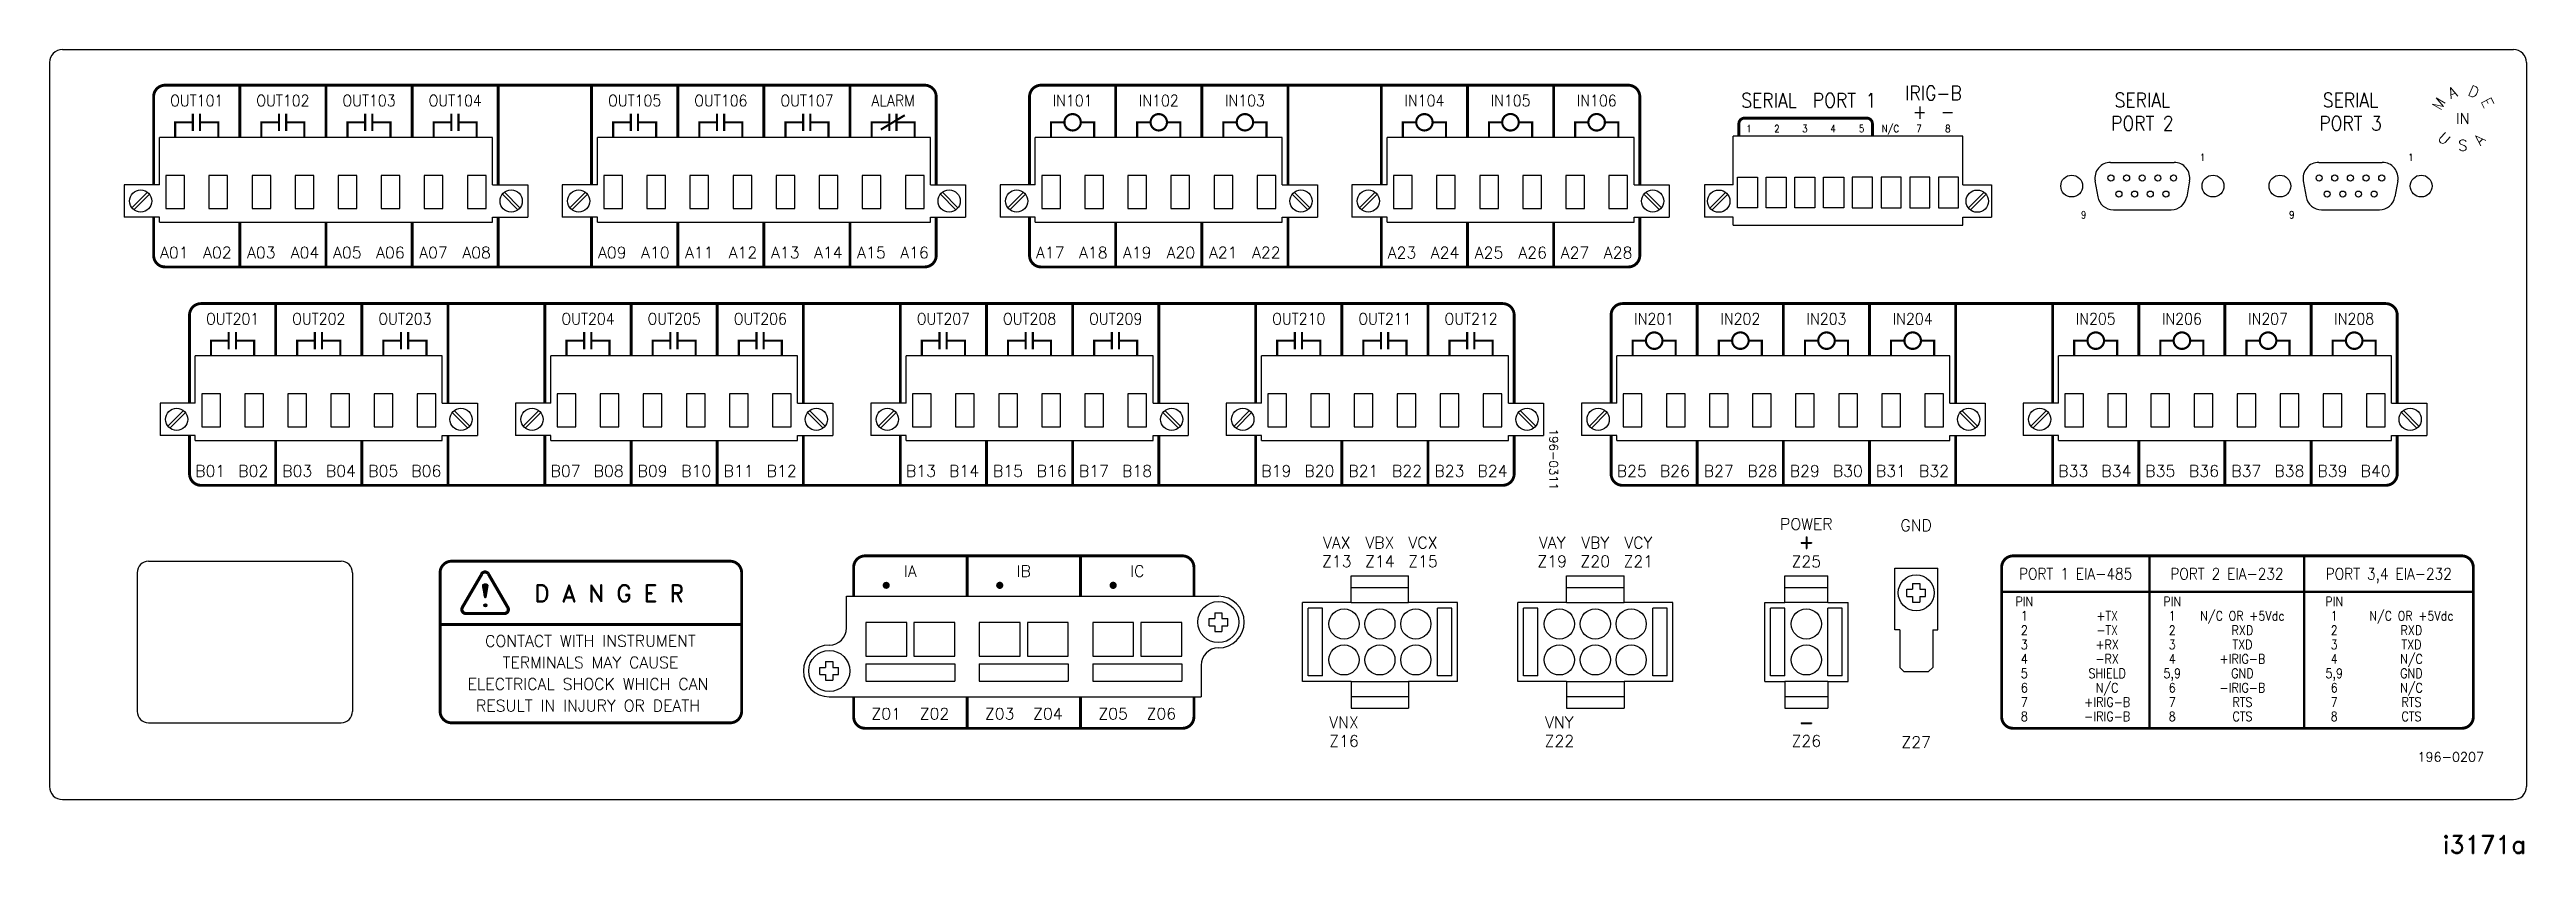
# Model space of a CAD drawing. Extents: x 3.1 to 20.4, y 5.8 to 11.4.
import ezdxf
from ezdxf.enums import TextEntityAlignment as Align

# ---------------------------------------------------------------- set-up
doc = ezdxf.new("R2010")
doc.units = 0
doc.header["$MEASUREMENT"] = 0
doc.layers.get('0').update_dxf_attribs({"linetype": 'CONTINUOUS'})
doc.layers.add('DWG', color=7, linetype='CONTINUOUS')
doc.styles.add('JS', font='ROMANS')
doc.styles.add('ROMAND', font='ROMAND', dxfattribs={"width": 0.875})
doc.styles.add('ROMANS', font='romans.shx', dxfattribs={"width": 0.875})

msp = doc.modelspace()

# ---------------------------------------------------------------- texts
at = {"linetype": 'CONTINUOUS'}
for s, height, style, width, p in [('OUT101', 0.08, 'ROMAND', 0.9, (4.15, 10.965)), ('OUT102', 0.08, 'ROMAND', 0.9, (4.75, 10.965)), ('OUT103', 0.08, 'ROMAND', 0.9, (5.35, 10.965)), ('OUT104', 0.08, 'ROMAND', 0.9, (5.95, 10.965)), ('OUT105', 0.08, 'ROMAND', 0.9, (7.2, 10.965)), ('OUT106', 0.08, 'ROMAND', 0.9, (7.8, 10.965)), ('OUT107', 0.08, 'ROMAND', 0.9, (8.4, 10.965)), ('ALARM', 0.08, 'ROMAND', 0.9, (9, 10.965)), ('IN101', 0.08, 'ROMAND', 0.9, (10.25, 10.965)), ('IN102', 0.08, 'ROMAND', 0.9, (10.85, 10.965)), ('IN103', 0.08, 'ROMAND', 0.9, (11.45, 10.965)), ('IN104', 0.08, 'ROMAND', 0.9, (12.7, 10.965)), ('IN105', 0.08, 'ROMAND', 0.9, (13.3, 10.965)), ('IN106', 0.08, 'ROMAND', 0.9, (13.9, 10.965)), ('SERIAL', 0.1, 'ROMAND', 0.875, (15.1, 10.957)), ('PORT', 0.1, 'ROMAND', 0.875, (15.555, 10.957)), ('1', 0.1, 'ROMAND', 0.875, (15.81, 10.957)), ('IRIG-B', 0.1, 'ROMAND', 0.875, (16.245, 11.007)), ('+', 0.1, 'ROMAND', 0.875, (16.15, 10.879)), ('-', 0.1, 'ROMAND', 0.875, (16.345, 10.879)), ('1', 0.05, 'ROMANS', 0.875, (14.96, 10.785)), ('2', 0.05, 'ROMANS', 0.875, (15.155, 10.785)), ('3', 0.05, 'ROMANS', 0.875, (15.35, 10.785)), ('4', 0.05, 'ROMANS', 0.875, (15.545, 10.785)), ('5', 0.05, 'ROMANS', 0.875, (15.745, 10.785)), ('N/C', 0.05, 'ROMANS', 0.875, (15.945, 10.785)), ('7', 0.05, 'ROMANS', 0.875, (16.145, 10.785)), ('8', 0.05, 'ROMANS', 0.875, (16.345, 10.785)), ('OUT201', 0.08, 'ROMAND', 0.9, (4.4, 9.446)), ('OUT202', 0.08, 'ROMAND', 0.9, (5, 9.446)), ('OUT203', 0.08, 'ROMAND', 0.9, (5.6, 9.446)), ('OUT204', 0.08, 'ROMAND', 0.9, (6.875, 9.446)), ('OUT205', 0.08, 'ROMAND', 0.9, (7.475, 9.446)), ('OUT206', 0.08, 'ROMAND', 0.9, (8.075, 9.446)), ('OUT207', 0.08, 'ROMAND', 0.9, (9.35, 9.446)), ('OUT208', 0.08, 'ROMAND', 0.9, (9.95, 9.446)), ('OUT209', 0.08, 'ROMAND', 0.9, (10.55, 9.446)), ('OUT210', 0.08, 'ROMAND', 0.9, (11.825, 9.446)), ('OUT211', 0.08, 'ROMAND', 0.9, (12.425, 9.446)), ('OUT212', 0.08, 'ROMAND', 0.9, (13.025, 9.446)), ('IN201', 0.08, 'ROMAND', 0.9, (14.3, 9.446)), ('IN202', 0.08, 'ROMAND', 0.9, (14.9, 9.446)), ('IN203', 0.08, 'ROMAND', 0.9, (15.5, 9.446)), ('IN204', 0.08, 'ROMAND', 0.9, (16.1, 9.446)), ('IN205', 0.08, 'ROMAND', 0.9, (17.375, 9.446)), ('IN206', 0.08, 'ROMAND', 0.9, (17.975, 9.446)), ('IN207', 0.08, 'ROMAND', 0.9, (18.575, 9.446)), ('IN208', 0.08, 'ROMAND', 0.9, (19.175, 9.446)), ('PORT 1 EIA-485', 0.08, 'ROMAND', 0.875, (17.235, 7.671)), ('PORT 2 EIA-232', 0.08, 'ROMAND', 0.875, (18.289, 7.671)), ('PORT 3,4 EIA-232', 0.08, 'ROMAND', 0.875, (19.416, 7.671)), ('PIN', 0.065, 'ROMANS', 0.875, (16.878, 7.486)), ('1', 0.065, 'ROMANS', 0.875, (16.878, 7.386)), ('+TX', 0.065, 'ROMANS', 0.875, (17.455, 7.386)), ('PIN', 0.065, 'ROMANS', 0.875, (17.908, 7.486)), ('1', 0.065, 'ROMANS', 0.875, (17.908, 7.386)), ('N/C OR +5Vdc', 0.065, 'ROMANS', 0.875, (18.397, 7.386)), ('PIN', 0.065, 'ROMANS', 0.875, (19.036, 7.486)), ('1', 0.065, 'ROMANS', 0.875, (19.036, 7.386)), ('N/C OR +5Vdc', 0.065, 'ROMANS', 0.875, (19.574, 7.386)), ('2', 0.065, 'ROMANS', 0.875, (16.878, 7.286)), ('3', 0.065, 'ROMANS', 0.875, (16.878, 7.186)), ('+RX', 0.065, 'ROMANS', 0.875, (17.455, 7.186)), ('-TX', 0.065, 'ROMANS', 0.875, (17.455, 7.286)), ('2', 0.065, 'ROMANS', 0.875, (17.908, 7.286)), ('3', 0.065, 'ROMANS', 0.875, (17.908, 7.186)), ('TXD', 0.065, 'ROMANS', 0.875, (18.397, 7.186)), ('RXD', 0.065, 'ROMANS', 0.875, (18.397, 7.286)), ('2', 0.065, 'ROMANS', 0.875, (19.036, 7.286)), ('3', 0.065, 'ROMANS', 0.875, (19.036, 7.186)), ('TXD', 0.065, 'ROMANS', 0.875, (19.574, 7.186)), ('RXD', 0.065, 'ROMANS', 0.875, (19.574, 7.286)), ('4', 0.065, 'ROMANS', 0.875, (16.878, 7.086)), ('-RX', 0.065, 'ROMANS', 0.875, (17.455, 7.086)), ('4', 0.065, 'ROMANS', 0.875, (17.908, 7.086)), ('+IRIG-B', 0.065, 'ROMANS', 0.875, (18.397, 7.086)), ('4', 0.065, 'ROMANS', 0.875, (19.036, 7.086)), ('N/C', 0.065, 'ROMANS', 0.875, (19.574, 7.086)), ('5', 0.065, 'ROMANS', 0.875, (16.878, 6.986)), ('6', 0.065, 'ROMANS', 0.875, (16.878, 6.886)), ('SHIELD', 0.065, 'ROMANS', 0.875, (17.455, 6.986)), ('N/C', 0.065, 'ROMANS', 0.875, (17.455, 6.886)), ('5,9', 0.065, 'ROMANS', 0.875, (17.908, 6.986)), ('6', 0.065, 'ROMANS', 0.875, (17.908, 6.886)), ('-IRIG-B', 0.065, 'ROMANS', 0.875, (18.397, 6.886)), ('GND', 0.065, 'ROMANS', 0.875, (18.397, 6.986)), ('5,9', 0.065, 'ROMANS', 0.875, (19.036, 6.986)), ('6', 0.065, 'ROMANS', 0.875, (19.036, 6.886)), ('GND', 0.065, 'ROMANS', 0.875, (19.574, 6.986)), ('N/C', 0.065, 'ROMANS', 0.875, (19.574, 6.886)), ('7', 0.065, 'ROMANS', 0.875, (16.878, 6.786)), ('8', 0.065, 'ROMANS', 0.875, (16.878, 6.686)), ('+IRIG-B', 0.065, 'ROMANS', 0.875, (17.455, 6.786)), ('-IRIG-B', 0.065, 'ROMANS', 0.875, (17.455, 6.686)), ('7', 0.065, 'ROMANS', 0.875, (17.908, 6.786)), ('8', 0.065, 'ROMANS', 0.875, (17.908, 6.686)), ('CTS', 0.065, 'ROMANS', 0.875, (18.397, 6.686)), ('RTS', 0.065, 'ROMANS', 0.875, (18.397, 6.786)), ('7', 0.065, 'ROMANS', 0.875, (19.036, 6.786)), ('8', 0.065, 'ROMANS', 0.875, (19.036, 6.686)), ('CTS', 0.065, 'ROMANS', 0.875, (19.574, 6.686)), ('RTS', 0.065, 'ROMANS', 0.875, (19.574, 6.786))]:
    msp.add_text(s, height=height, dxfattribs=dict(at, style=style, width=width)).set_placement(p, align=Align.CENTER)
at = {"width": 0.875}
for s, height, style, p in [('SERIAL', 0.1, 'ROMAND', (17.7, 10.958)), ('SERIAL', 0.1, 'ROMAND', (19.15, 10.958)), ('PORT 2', 0.1, 'ROMAND', (17.7, 10.797)), ('PORT 3', 0.1, 'ROMAND', (19.15, 10.797)), ('1', 0.05, 'ROMANS', (18.12, 10.585)), ('1', 0.05, 'ROMANS', (19.57, 10.585)), ('9', 0.05, 'ROMANS', (17.291, 10.185)), ('9', 0.05, 'ROMANS', (18.741, 10.185))]:
    msp.add_text(s, height=height, dxfattribs=dict(at, style=style)).set_placement(p, align=Align.CENTER)
at = {"linetype": 'CONTINUOUS', "style": 'ROMAND'}
for s, rotation, p in [('A', 21.3966, (19.847, 11.016)), ('D', 335.9153, (19.962, 11.046)), ('M', 59.4357, (19.777, 10.931)), ('E', 296.5526, (20.056, 11.001)), ('U', 318.0077, (19.751, 10.736)), ('A', 46.4882, (20.055, 10.687))]:
    msp.add_text(s, height=0.075, rotation=rotation, dxfattribs=at).set_placement(p)
for s, height, p in [('IN', 0.075, (19.932, 10.843)), ('S', 0.075, (19.932, 10.656)), ('VAX', 0.08, (12.09, 7.888)), ('VBX', 0.08, (12.39, 7.888)), ('VCX', 0.08, (12.69, 7.888)), ('VAY', 0.08, (13.59, 7.888)), ('VBY', 0.08, (13.89, 7.888)), ('VCY', 0.08, (14.19, 7.888)), ('POWER', 0.08, (15.36, 8.017)), ('+', 0.1, (15.36, 7.882)), ('GND', 0.08, (16.125, 8.009)), ('IA', 0.08, (9.12, 7.69)), ('IB', 0.08, (9.91, 7.69)), ('IC', 0.08, (10.7, 7.69)), ('Z13', 0.08, (12.09, 7.758)), ('Z14', 0.08, (12.39, 7.758)), ('Z15', 0.08, (12.69, 7.758)), ('Z19', 0.08, (13.59, 7.758)), ('Z20', 0.08, (13.89, 7.758)), ('Z21', 0.08, (14.19, 7.758)), ('Z25', 0.08, (15.36, 7.757)), ('TERMINALS MAY CAUSE', 0.08, (6.892, 7.054)), ('ELECTRICAL SHOCK WHICH CAN', 0.08, (6.875, 6.904)), ('RESULT IN INJURY OR DEATH', 0.08, (6.875, 6.754)), ('Z01', 0.08, (8.952, 6.697)), ('Z02', 0.08, (9.288, 6.697)), ('Z03', 0.08, (9.742, 6.697)), ('Z04', 0.08, (10.078, 6.697)), ('Z05', 0.08, (10.532, 6.697)), ('Z06', 0.08, (10.868, 6.697)), ('VNX', 0.08, (12.14, 6.638)), ('Z16', 0.08, (12.14, 6.508)), ('VNY', 0.08, (13.64, 6.638)), ('Z22', 0.08, (13.64, 6.508)), ('Z26', 0.08, (15.36, 6.508)), ('-', 0.1, (15.36, 6.627)), ('Z27', 0.08, (16.125, 6.5))]:
    msp.add_text(s, height=height, dxfattribs=at).set_placement(p, align=Align.CENTER)
for s, p in [('A01', (3.994, 9.947)), ('A02', (4.294, 9.947)), ('A03', (4.6, 9.947)), ('A04', (4.904, 9.947)), ('A05', (5.199, 9.947)), ('A06', (5.499, 9.947)), ('A07', (5.799, 9.947)), ('A08', (6.099, 9.947)), ('A09', (7.044, 9.947)), ('A10', (7.344, 9.947)), ('A11', (7.65, 9.947)), ('A12', (7.954, 9.947)), ('A13', (8.249, 9.947)), ('A14', (8.549, 9.947)), ('A15', (8.849, 9.947)), ('A16', (9.149, 9.947))]:
    msp.add_text(s, height=0.08, dxfattribs=at).set_placement(p, align=Align.MIDDLE)
at = {"style": 'ROMAND'}
for s, p in [('A17', (10.094, 9.947)), ('A18', (10.394, 9.947)), ('A19', (10.7, 9.947)), ('A20', (11.004, 9.947)), ('A21', (11.299, 9.947)), ('A22', (11.599, 9.947)), ('A23', (12.544, 9.946)), ('A24', (12.844, 9.946)), ('A25', (13.15, 9.946)), ('A26', (13.454, 9.946)), ('A27', (13.749, 9.946)), ('A28', (14.049, 9.946)), ('B01', (4.244, 8.427)), ('B02', (4.544, 8.427)), ('B03', (4.85, 8.427)), ('B04', (5.154, 8.427)), ('B05', (5.449, 8.427)), ('B06', (5.749, 8.427)), ('B07', (6.719, 8.427)), ('B08', (7.019, 8.427)), ('B09', (7.325, 8.427)), ('B10', (7.629, 8.427)), ('B11', (7.924, 8.427)), ('B12', (8.224, 8.427)), ('B13', (9.194, 8.427)), ('B14', (9.494, 8.427)), ('B15', (9.8, 8.427)), ('B16', (10.104, 8.427)), ('B17', (10.399, 8.427)), ('B18', (10.699, 8.427)), ('B19', (11.669, 8.427)), ('B20', (11.969, 8.427)), ('B21', (12.275, 8.427)), ('B22', (12.579, 8.427)), ('B23', (12.874, 8.427)), ('B24', (13.174, 8.427)), ('B25', (14.144, 8.427)), ('B26', (14.444, 8.427)), ('B27', (14.75, 8.427)), ('B28', (15.054, 8.427)), ('B29', (15.349, 8.427)), ('B30', (15.649, 8.427)), ('B31', (15.949, 8.427)), ('B32', (16.249, 8.427)), ('B33', (17.219, 8.427)), ('B34', (17.519, 8.427)), ('B35', (17.825, 8.427)), ('B36', (18.129, 8.427)), ('B37', (18.424, 8.427)), ('B38', (18.724, 8.427)), ('B39', (19.024, 8.427)), ('B40', (19.324, 8.427))]:
    msp.add_text(s, height=0.08, dxfattribs=at).set_placement(p, align=Align.MIDDLE)
at = {"style": 'ROMANS'}
msp.add_text('196-0311', height=0.06, rotation=270, dxfattribs=at).set_placement((13.57, 8.721))
at = {"linetype": 'CONTINUOUS', "style": 'ROMAND'}
msp.add_text('D A N G E R', height=0.12, dxfattribs=at).set_placement((6.501, 7.515))
msp.add_text('CONTACT WITH INSTRUMENT', height=0.08, rotation=0.09, dxfattribs=at).set_placement((6.892, 7.204), align=Align.CENTER)
at = {"style": 'JS'}
msp.add_text('196-0207', height=0.065, dxfattribs=at).set_placement((19.848, 6.404), align=Align.CENTER)
at = {"layer": 'DWG', "style": 'ROMAND'}
msp.add_text('i3171a', height=0.125, dxfattribs=at).set_placement((20.375, 5.765), align=Align.RIGHT)

# ---------------------------------------------------------------- linework, layer by layer
for p, q in [((3.125, 11.27), (3.125, 6.23)), ((3.215, 11.36), (20.285, 11.36)), ((20.375, 11.27), (20.375, 6.23)), ((3.815, 7.799), (5.155, 7.799)), ((3.735, 7.719), (3.735, 6.754)), ((5.235, 7.719), (5.235, 6.754)), ((12.19, 7.512), (12.19, 7.697)), ((12.59, 7.512), (12.59, 7.697)), ((13.69, 7.512), (13.69, 7.697)), ((14.09, 7.512), (14.09, 7.697)), ((15.21, 7.512), (15.21, 7.697)), ((15.51, 7.512), (15.51, 7.697)), ((8.675, 7.555), (11.265, 7.555)), ((8.675, 7.335), (8.675, 7.555)), ((12.19, 7.512), (12.59, 7.512)), ((13.69, 7.512), (14.09, 7.512)), ((15.07, 7.512), (15.21, 7.512)), ((15.51, 7.512), (15.65, 7.512)), ((8.81, 7.085), (9.43, 7.085)), ((8.81, 7.085), (8.81, 6.965)), ((9.43, 7.085), (9.43, 6.965)), ((9.6, 7.085), (10.22, 7.085)), ((9.6, 7.085), (9.6, 6.965)), ((10.22, 7.085), (10.22, 6.965)), ((10.39, 7.085), (11.01, 7.085)), ((10.39, 7.085), (10.39, 6.965)), ((11.01, 7.085), (11.01, 6.965)), ((11.145, 7.075), (11.145, 6.855)), ((8.81, 6.965), (9.43, 6.965)), ((9.6, 6.965), (10.22, 6.965)), ((10.39, 6.965), (11.01, 6.965)), ((12.19, 6.962), (12.19, 6.777)), ((12.19, 6.962), (12.59, 6.962)), ((12.59, 6.962), (12.59, 6.777)), ((13.69, 6.962), (13.69, 6.777)), ((13.69, 6.962), (14.09, 6.962)), ((14.09, 6.962), (14.09, 6.777)), ((15.07, 6.962), (15.21, 6.962)), ((15.21, 6.962), (15.21, 6.777)), ((15.51, 6.962), (15.51, 6.777)), ((15.51, 6.962), (15.65, 6.962)), ((16.039, 7.031), (16.211, 7.031)), ((8.555, 6.855), (11.145, 6.855)), ((3.815, 6.674), (5.155, 6.674)), ((3.215, 6.14), (20.285, 6.14))]:
    msp.add_line(p, q)
at = {"linetype": 'CONTINUOUS', "extrusion": (0, 0, -1)}
for p, q in [((6.21, 10.749), (3.89, 10.749)), ((9.26, 10.749), (6.94, 10.749)), ((11.71, 10.749), (9.99, 10.749)), ((14.16, 10.749), (12.44, 10.749)), ((16.45, 10.757), (14.85, 10.757)), ((3.645, 10.418), (3.645, 10.193)), ((3.89, 10.418), (3.645, 10.418)), ((6.21, 10.418), (6.455, 10.418)), ((6.455, 10.418), (6.455, 10.193)), ((6.695, 10.418), (6.695, 10.193)), ((6.94, 10.418), (6.695, 10.418)), ((9.26, 10.418), (9.505, 10.418)), ((9.505, 10.418), (9.505, 10.193)), ((9.745, 10.418), (9.745, 10.193)), ((9.99, 10.418), (9.745, 10.418)), ((11.71, 10.418), (11.955, 10.418)), ((11.955, 10.418), (11.955, 10.193)), ((12.195, 10.418), (12.195, 10.193)), ((12.44, 10.418), (12.195, 10.418)), ((14.16, 10.418), (14.405, 10.418)), ((14.405, 10.418), (14.405, 10.193)), ((14.65, 10.418), (14.65, 10.193)), ((14.85, 10.418), (14.65, 10.418)), ((16.45, 10.418), (16.65, 10.418)), ((16.65, 10.418), (16.65, 10.193)), ((3.89, 10.193), (3.645, 10.193)), ((6.21, 10.193), (6.455, 10.193)), ((6.94, 10.193), (6.695, 10.193)), ((9.26, 10.193), (9.505, 10.193)), ((9.99, 10.193), (9.745, 10.193)), ((11.71, 10.193), (11.955, 10.193)), ((12.44, 10.193), (12.195, 10.193)), ((14.16, 10.193), (14.405, 10.193)), ((14.85, 10.193), (14.65, 10.193)), ((16.45, 10.193), (16.65, 10.193)), ((5.86, 9.229), (4.14, 9.229)), ((8.335, 9.229), (6.615, 9.229)), ((10.81, 9.229), (9.09, 9.229)), ((13.285, 9.229), (11.565, 9.229)), ((16.36, 9.229), (14.04, 9.229)), ((19.435, 9.229), (17.115, 9.229)), ((3.895, 8.898), (3.895, 8.673)), ((4.14, 8.898), (3.895, 8.898)), ((5.86, 8.898), (6.105, 8.898)), ((6.105, 8.898), (6.105, 8.673)), ((6.37, 8.898), (6.37, 8.673)), ((6.615, 8.898), (6.37, 8.898)), ((8.335, 8.898), (8.58, 8.898)), ((8.58, 8.898), (8.58, 8.673)), ((8.845, 8.898), (8.845, 8.673)), ((9.09, 8.898), (8.845, 8.898)), ((10.81, 8.898), (11.055, 8.898)), ((11.055, 8.898), (11.055, 8.673)), ((11.32, 8.898), (11.32, 8.673)), ((11.565, 8.898), (11.32, 8.898)), ((13.285, 8.898), (13.53, 8.898)), ((13.53, 8.898), (13.53, 8.673)), ((13.795, 8.898), (13.795, 8.673)), ((14.04, 8.898), (13.795, 8.898)), ((16.36, 8.898), (16.605, 8.898)), ((16.605, 8.898), (16.605, 8.673)), ((16.87, 8.898), (16.87, 8.673)), ((17.115, 8.898), (16.87, 8.898)), ((19.435, 8.898), (19.68, 8.898)), ((19.68, 8.898), (19.68, 8.673)), ((4.14, 8.673), (3.895, 8.673)), ((5.86, 8.673), (6.105, 8.673)), ((6.615, 8.673), (6.37, 8.673)), ((8.335, 8.673), (8.58, 8.673)), ((9.09, 8.673), (8.845, 8.673)), ((10.81, 8.673), (11.055, 8.673)), ((11.565, 8.673), (11.32, 8.673)), ((13.285, 8.673), (13.53, 8.673)), ((14.04, 8.673), (13.795, 8.673)), ((16.36, 8.673), (16.605, 8.673)), ((17.115, 8.673), (16.87, 8.673)), ((19.435, 8.673), (19.68, 8.673))]:
    msp.add_line(p, q, dxfattribs=at)
at = {"linetype": 'CONTINUOUS'}
for p, q in [((3.89, 10.418), (3.89, 10.749)), ((6.21, 10.418), (6.21, 10.749)), ((6.94, 10.418), (6.94, 10.749)), ((9.26, 10.418), (9.26, 10.749)), ((9.99, 10.418), (9.99, 10.749)), ((11.71, 10.418), (11.71, 10.749)), ((12.44, 10.418), (12.44, 10.749)), ((14.16, 10.418), (14.16, 10.749)), ((14.85, 10.418), (14.85, 10.757)), ((16.45, 10.418), (16.45, 10.757)), ((3.699, 10.259), (3.807, 10.367)), ((3.713, 10.245), (3.821, 10.353)), ((6.387, 10.245), (6.279, 10.353)), ((6.401, 10.259), (6.293, 10.367)), ((6.749, 10.259), (6.857, 10.367)), ((6.763, 10.245), (6.871, 10.353)), ((9.437, 10.245), (9.329, 10.353)), ((9.451, 10.259), (9.343, 10.367)), ((9.799, 10.259), (9.907, 10.367)), ((9.813, 10.245), (9.921, 10.353)), ((11.887, 10.245), (11.779, 10.353)), ((11.901, 10.259), (11.793, 10.367)), ((12.249, 10.259), (12.357, 10.367)), ((12.263, 10.245), (12.371, 10.353)), ((14.337, 10.245), (14.229, 10.353)), ((14.351, 10.259), (14.243, 10.367)), ((14.689, 10.258), (14.797, 10.366)), ((14.703, 10.244), (14.811, 10.352)), ((16.489, 10.258), (16.597, 10.366)), ((16.503, 10.244), (16.611, 10.352)), ((3.89, 10.159), (3.89, 10.193)), ((6.21, 10.159), (6.21, 10.193)), ((6.94, 10.159), (6.94, 10.193)), ((9.26, 10.159), (9.26, 10.193)), ((9.99, 10.159), (9.99, 10.193)), ((11.71, 10.159), (11.71, 10.193)), ((12.44, 10.159), (12.44, 10.193)), ((14.16, 10.159), (14.16, 10.193)), ((14.85, 10.138), (14.85, 10.193)), ((16.45, 10.138), (16.45, 10.193)), ((3.89, 10.159), (6.21, 10.159)), ((6.94, 10.159), (9.26, 10.159)), ((9.99, 10.159), (11.71, 10.159)), ((12.44, 10.159), (14.16, 10.159)), ((14.85, 10.138), (16.45, 10.138)), ((4.14, 8.898), (4.14, 9.229)), ((5.86, 8.898), (5.86, 9.229)), ((6.615, 8.898), (6.615, 9.229)), ((8.335, 8.898), (8.335, 9.229)), ((9.09, 8.898), (9.09, 9.229)), ((10.81, 8.898), (10.81, 9.229)), ((11.565, 8.898), (11.565, 9.229)), ((13.285, 8.898), (13.285, 9.229)), ((14.04, 8.898), (14.04, 9.229)), ((16.36, 8.898), (16.36, 9.229)), ((17.115, 8.898), (17.115, 9.229)), ((19.435, 8.898), (19.435, 9.229)), ((3.949, 8.739), (4.057, 8.847)), ((3.963, 8.725), (4.071, 8.833)), ((6.037, 8.725), (5.929, 8.833)), ((6.051, 8.739), (5.943, 8.847)), ((6.424, 8.739), (6.532, 8.847)), ((6.438, 8.725), (6.546, 8.833)), ((8.512, 8.725), (8.404, 8.833)), ((8.526, 8.739), (8.418, 8.847)), ((8.899, 8.739), (9.007, 8.847)), ((8.913, 8.725), (9.021, 8.833)), ((10.987, 8.725), (10.879, 8.833)), ((11.001, 8.739), (10.893, 8.847)), ((11.374, 8.739), (11.482, 8.847)), ((11.388, 8.725), (11.496, 8.833)), ((13.462, 8.725), (13.354, 8.833)), ((13.476, 8.739), (13.368, 8.847)), ((13.849, 8.739), (13.957, 8.847)), ((13.863, 8.725), (13.971, 8.833)), ((16.537, 8.725), (16.429, 8.833)), ((16.551, 8.739), (16.443, 8.847)), ((16.924, 8.739), (17.032, 8.847)), ((16.938, 8.725), (17.046, 8.833)), ((19.612, 8.725), (19.504, 8.833)), ((19.626, 8.739), (19.518, 8.847)), ((4.14, 8.639), (4.14, 8.673)), ((4.14, 8.639), (5.86, 8.639)), ((5.86, 8.639), (5.86, 8.673)), ((6.615, 8.639), (6.615, 8.673)), ((6.615, 8.639), (8.335, 8.639)), ((8.335, 8.639), (8.335, 8.673)), ((9.09, 8.639), (9.09, 8.673)), ((9.09, 8.639), (10.81, 8.639)), ((10.81, 8.639), (10.81, 8.673)), ((11.565, 8.639), (11.565, 8.673)), ((11.565, 8.639), (13.285, 8.639)), ((13.285, 8.639), (13.285, 8.673)), ((14.04, 8.639), (14.04, 8.673)), ((14.04, 8.639), (16.36, 8.639)), ((16.36, 8.639), (16.36, 8.673)), ((17.115, 8.639), (17.115, 8.673)), ((17.115, 8.639), (19.435, 8.639)), ((19.435, 8.639), (19.435, 8.673)), ((6.141, 7.632), (6.156, 7.547)), ((6.142, 7.623), (6.142, 7.635)), ((6.142, 7.627), (6.142, 7.634)), ((6.143, 7.617), (6.143, 7.635)), ((6.145, 7.61), (6.145, 7.636)), ((6.146, 7.604), (6.146, 7.636)), ((6.147, 7.598), (6.147, 7.637)), ((6.148, 7.592), (6.148, 7.637)), ((6.149, 7.585), (6.149, 7.638)), ((6.15, 7.579), (6.15, 7.638)), ((6.151, 7.573), (6.151, 7.638)), ((6.152, 7.567), (6.152, 7.638)), ((6.153, 7.56), (6.153, 7.639)), ((6.154, 7.554), (6.154, 7.639)), ((6.156, 7.548), (6.156, 7.639)), ((6.157, 7.546), (6.157, 7.639)), ((6.158, 7.546), (6.158, 7.639)), ((6.159, 7.545), (6.159, 7.639)), ((6.16, 7.545), (6.16, 7.639)), ((6.161, 7.546), (6.161, 7.639)), ((6.162, 7.546), (6.162, 7.639)), ((6.163, 7.549), (6.163, 7.639)), ((6.178, 7.632), (6.163, 7.547)), ((6.164, 7.556), (6.164, 7.639)), ((6.165, 7.562), (6.165, 7.639)), ((6.167, 7.568), (6.167, 7.638)), ((6.168, 7.574), (6.168, 7.638)), ((6.169, 7.581), (6.169, 7.638)), ((6.17, 7.587), (6.17, 7.638)), ((6.171, 7.592), (6.171, 7.637)), ((6.172, 7.599), (6.172, 7.637)), ((6.173, 7.605), (6.173, 7.636)), ((6.174, 7.612), (6.174, 7.636)), ((6.175, 7.618), (6.175, 7.636)), ((6.176, 7.623), (6.176, 7.635)), ((6.177, 7.627), (6.177, 7.635)), ((12.19, 7.697), (12.59, 7.697)), ((12.19, 7.617), (12.59, 7.617)), ((13.69, 7.697), (14.09, 7.697)), ((13.69, 7.617), (14.09, 7.617)), ((15.21, 7.697), (15.51, 7.697)), ((15.21, 7.617), (15.51, 7.617)), ((15.975, 7.751), (16.275, 7.751)), ((15.975, 7.322), (15.975, 7.751)), ((16.06, 7.604), (16.1, 7.604)), ((16.06, 7.554), (16.06, 7.604)), ((16.1, 7.644), (16.1, 7.604)), ((16.1, 7.644), (16.15, 7.644)), ((16.15, 7.644), (16.15, 7.604)), ((16.15, 7.604), (16.19, 7.604)), ((16.19, 7.554), (16.19, 7.604)), ((16.275, 7.322), (16.275, 7.751)), ((6.151, 7.487), (6.151, 7.497)), ((6.152, 7.485), (6.152, 7.498)), ((6.153, 7.484), (6.153, 7.499)), ((6.154, 7.483), (6.154, 7.5)), ((6.154, 7.483), (6.154, 7.5)), ((6.156, 7.482), (6.156, 7.501)), ((6.157, 7.482), (6.157, 7.501)), ((6.158, 7.482), (6.158, 7.502)), ((6.159, 7.481), (6.159, 7.502)), ((6.16, 7.481), (6.16, 7.502)), ((6.161, 7.481), (6.161, 7.502)), ((6.162, 7.481), (6.162, 7.502)), ((6.163, 7.482), (6.163, 7.502)), ((6.164, 7.482), (6.164, 7.501)), ((6.165, 7.483), (6.165, 7.501)), ((6.167, 7.483), (6.167, 7.5)), ((6.168, 7.484), (6.168, 7.499)), ((6.169, 7.485), (6.169, 7.498)), ((6.17, 7.487), (6.17, 7.496)), ((11.24, 7.44), (11.29, 7.44)), ((11.24, 7.44), (11.24, 7.4)), ((11.29, 7.44), (11.29, 7.4)), ((11.85, 6.962), (11.85, 7.512)), ((12.19, 7.512), (11.85, 7.512)), ((11.89, 7.002), (11.89, 7.472)), ((11.99, 7.472), (11.89, 7.472)), ((11.99, 7.002), (11.99, 7.472)), ((12.93, 7.512), (12.59, 7.512)), ((12.79, 7.002), (12.79, 7.472)), ((12.89, 7.472), (12.79, 7.472)), ((12.89, 7.002), (12.89, 7.472)), ((12.93, 6.962), (12.93, 7.512)), ((13.35, 6.962), (13.35, 7.512)), ((13.69, 7.512), (13.35, 7.512)), ((13.39, 7.002), (13.39, 7.472)), ((13.49, 7.472), (13.39, 7.472)), ((13.49, 7.002), (13.49, 7.472)), ((14.43, 7.512), (14.09, 7.512)), ((14.29, 7.002), (14.29, 7.472)), ((14.39, 7.472), (14.29, 7.472)), ((14.39, 7.002), (14.39, 7.472)), ((14.43, 6.962), (14.43, 7.512)), ((15.07, 6.962), (15.07, 7.512)), ((15.11, 7.002), (15.11, 7.472)), ((15.21, 7.472), (15.11, 7.472)), ((15.51, 7.512), (15.21, 7.512)), ((15.21, 7.002), (15.21, 7.472)), ((15.51, 7.002), (15.51, 7.472)), ((15.61, 7.472), (15.51, 7.472)), ((15.61, 7.002), (15.61, 7.472)), ((15.65, 6.962), (15.65, 7.512)), ((16.06, 7.554), (16.1, 7.554)), ((16.1, 7.554), (16.1, 7.514)), ((16.1, 7.514), (16.15, 7.514)), ((16.15, 7.554), (16.15, 7.514)), ((16.15, 7.554), (16.19, 7.554)), ((11.2, 7.35), (11.2, 7.4)), ((11.2, 7.4), (11.24, 7.4)), ((11.2, 7.35), (11.24, 7.35)), ((11.24, 7.35), (11.24, 7.31)), ((11.24, 7.31), (11.29, 7.31)), ((11.29, 7.4), (11.33, 7.4)), ((11.29, 7.35), (11.33, 7.35)), ((11.29, 7.35), (11.29, 7.31)), ((11.33, 7.35), (11.33, 7.4)), ((16.01, 7.322), (15.975, 7.322)), ((16.01, 7.322), (16.01, 7.058)), ((16.24, 7.322), (16.24, 7.058)), ((16.24, 7.322), (16.275, 7.322)), ((8.53, 7.1), (8.58, 7.1)), ((8.53, 7.1), (8.53, 7.06)), ((8.58, 7.1), (8.58, 7.06)), ((8.49, 7.01), (8.49, 7.06)), ((8.49, 7.06), (8.53, 7.06)), ((8.49, 7.01), (8.53, 7.01)), ((8.53, 7.01), (8.53, 6.97)), ((8.53, 6.97), (8.58, 6.97)), ((8.58, 7.06), (8.62, 7.06)), ((8.58, 7.01), (8.62, 7.01)), ((8.58, 7.01), (8.58, 6.97)), ((8.62, 7.01), (8.62, 7.06)), ((12.19, 6.962), (11.85, 6.962)), ((11.99, 7.002), (11.89, 7.002)), ((12.93, 6.962), (12.59, 6.962)), ((12.89, 7.002), (12.79, 7.002)), ((13.69, 6.962), (13.35, 6.962)), ((13.49, 7.002), (13.39, 7.002)), ((14.43, 6.962), (14.09, 6.962)), ((14.39, 7.002), (14.29, 7.002)), ((15.21, 7.002), (15.11, 7.002)), ((15.51, 6.962), (15.21, 6.962)), ((15.61, 7.002), (15.51, 7.002)), ((16.039, 7.031), (16.01, 7.058)), ((16.24, 7.058), (16.211, 7.031)), ((12.19, 6.857), (12.59, 6.857)), ((12.19, 6.777), (12.59, 6.777)), ((13.69, 6.857), (14.09, 6.857)), ((13.69, 6.777), (14.09, 6.777)), ((15.21, 6.857), (15.51, 6.857)), ((15.21, 6.777), (15.51, 6.777))]:
    msp.add_line(p, q, dxfattribs=at)
at = {"const_width": 0.02}
for points in [[(3.85, 10.418), (3.85, 11.032, -0.414214), (3.93, 11.112), (9.22, 11.112, -0.414214), (9.3, 11.032), (9.3, 10.418)], [(9.95, 10.418), (9.95, 11.032, -0.414214), (10.03, 11.112), (14.12, 11.112, -0.414214), (14.2, 11.032), (14.2, 10.418)], [(9.3, 10.193), (9.3, 9.927, -0.414214), (9.22, 9.847), (3.93, 9.847, -0.414214), (3.85, 9.927), (3.85, 10.193)], [(14.2, 10.193), (14.2, 9.927, -0.414214), (14.12, 9.847), (10.03, 9.847, -0.414214), (9.95, 9.927), (9.95, 10.193)], [(4.1, 8.898), (4.1, 9.512, -0.414214), (4.18, 9.592), (13.245, 9.592, -0.414214), (13.325, 9.512), (13.325, 8.898)], [(14, 8.898), (14, 9.512, -0.414214), (14.08, 9.592), (19.395, 9.592, -0.414214), (19.475, 9.512), (19.475, 8.898)], [(13.325, 8.673), (13.325, 8.407, -0.414214), (13.245, 8.327), (4.18, 8.327, -0.414214), (4.1, 8.407), (4.1, 8.673)], [(19.475, 8.673), (19.475, 8.407, -0.414214), (19.395, 8.327), (14.08, 8.327, -0.414214), (14, 8.407), (14, 8.673)], [(8.725, 7.555), (8.725, 7.756, -0.414214), (8.805, 7.836), (11.015, 7.836, -0.414214), (11.095, 7.756), (11.095, 7.555)], [(11.095, 6.855), (11.095, 6.716, -0.414214), (11.015, 6.636), (8.805, 6.636, -0.414214), (8.725, 6.716), (8.725, 6.855)]]:
    msp.add_lwpolyline(points, format="xyb", dxfattribs=at)
at = {"linetype": 'CONTINUOUS'}
for points, const_width in [([(4.45, 11.112), (4.45, 10.749)], 0.02), ([(5.05, 11.112), (5.05, 10.749)], 0.02), ([(5.65, 11.112), (5.65, 10.749)], 0.02), ([(6.25, 11.112), (6.25, 10.418)], 0.02), ([(6.9, 11.112), (6.9, 10.418)], 0.02), ([(7.5, 11.112), (7.5, 10.749)], 0.02), ([(8.1, 11.112), (8.1, 10.749)], 0.02), ([(8.7, 11.112), (8.7, 10.749)], 0.02), ([(11.75, 11.112), (11.75, 10.418)], 0.02), ([(12.4, 11.112), (12.4, 10.418)], 0.02), ([(4.123, 10.913), (4.123, 10.793)], 0.015), ([(4.173, 10.913), (4.173, 10.793)], 0.015), ([(4.723, 10.913), (4.723, 10.793)], 0.015), ([(4.773, 10.913), (4.773, 10.793)], 0.015), ([(5.323, 10.913), (5.323, 10.793)], 0.015), ([(5.373, 10.913), (5.373, 10.793)], 0.015), ([(5.923, 10.913), (5.923, 10.793)], 0.015), ([(5.973, 10.913), (5.973, 10.793)], 0.015), ([(7.173, 10.913), (7.173, 10.793)], 0.015), ([(7.223, 10.913), (7.223, 10.793)], 0.015), ([(7.773, 10.913), (7.773, 10.793)], 0.015), ([(7.823, 10.913), (7.823, 10.793)], 0.015), ([(8.373, 10.913), (8.373, 10.793)], 0.015), ([(8.423, 10.913), (8.423, 10.793)], 0.015), ([(8.973, 10.913), (8.973, 10.793)], 0.015), ([(9.023, 10.913), (9.023, 10.793)], 0.015), ([(4.123, 10.853), (4, 10.853), (4, 10.749)], 0.015), ([(4.177, 10.853), (4.3, 10.853), (4.3, 10.749)], 0.015), ([(4.723, 10.853), (4.6, 10.853), (4.6, 10.749)], 0.015), ([(4.777, 10.853), (4.9, 10.853), (4.9, 10.749)], 0.015), ([(5.323, 10.853), (5.2, 10.853), (5.2, 10.749)], 0.015), ([(5.377, 10.853), (5.5, 10.853), (5.5, 10.749)], 0.015), ([(5.923, 10.853), (5.8, 10.853), (5.8, 10.749)], 0.015), ([(5.977, 10.853), (6.1, 10.853), (6.1, 10.749)], 0.015), ([(7.173, 10.853), (7.05, 10.853), (7.05, 10.749)], 0.015), ([(7.227, 10.853), (7.35, 10.853), (7.35, 10.749)], 0.015), ([(7.773, 10.853), (7.65, 10.853), (7.65, 10.749)], 0.015), ([(7.827, 10.853), (7.95, 10.853), (7.95, 10.749)], 0.015), ([(8.373, 10.853), (8.25, 10.853), (8.25, 10.749)], 0.015), ([(8.427, 10.853), (8.55, 10.853), (8.55, 10.749)], 0.015), ([(8.973, 10.853), (8.85, 10.853), (8.85, 10.749)], 0.015), ([(9.027, 10.853), (9.15, 10.853), (9.15, 10.749)], 0.015), ([(10.193, 10.853), (10.1, 10.853), (10.1, 10.749)], 0.015), ([(10.307, 10.853), (10.4, 10.853), (10.4, 10.749)], 0.015), ([(10.793, 10.853), (10.7, 10.853), (10.7, 10.749)], 0.015), ([(10.907, 10.853), (11, 10.853), (11, 10.749)], 0.015), ([(11.393, 10.853), (11.3, 10.853), (11.3, 10.749)], 0.015), ([(11.507, 10.853), (11.6, 10.853), (11.6, 10.749)], 0.015), ([(12.643, 10.853), (12.55, 10.853), (12.55, 10.749)], 0.015), ([(12.757, 10.853), (12.85, 10.853), (12.85, 10.749)], 0.015), ([(13.242, 10.853), (13.15, 10.853), (13.15, 10.749)], 0.015), ([(13.357, 10.853), (13.45, 10.853), (13.45, 10.749)], 0.015), ([(13.842, 10.853), (13.75, 10.853), (13.75, 10.749)], 0.015), ([(13.957, 10.853), (14.05, 10.853), (14.05, 10.749)], 0.015), ([(6.25, 10.193), (6.25, 9.847)], 0.02), ([(6.9, 10.193), (6.9, 9.847)], 0.02), ([(11.75, 10.193), (11.75, 9.847)], 0.02), ([(12.4, 10.193), (12.4, 9.847)], 0.02), ([(4.45, 10.159), (4.45, 9.847)], 0.02), ([(5.05, 10.159), (5.05, 9.847)], 0.02), ([(5.65, 10.159), (5.65, 9.847)], 0.02), ([(7.5, 10.159), (7.5, 9.847)], 0.02), ([(8.1, 10.159), (8.1, 9.847)], 0.02), ([(8.7, 10.159), (8.7, 9.847)], 0.02), ([(4.373, 9.334), (4.25, 9.334), (4.25, 9.229)], 0.015), ([(4.373, 9.394), (4.373, 9.274)], 0.015), ([(4.423, 9.394), (4.423, 9.274)], 0.015), ([(4.427, 9.334), (4.55, 9.334), (4.55, 9.229)], 0.015), ([(4.973, 9.334), (4.85, 9.334), (4.85, 9.229)], 0.015), ([(4.973, 9.394), (4.973, 9.274)], 0.015), ([(5.023, 9.394), (5.023, 9.274)], 0.015), ([(5.027, 9.334), (5.15, 9.334), (5.15, 9.229)], 0.015), ([(5.573, 9.334), (5.45, 9.334), (5.45, 9.229)], 0.015), ([(5.573, 9.394), (5.573, 9.274)], 0.015), ([(5.623, 9.394), (5.623, 9.274)], 0.015), ([(5.627, 9.334), (5.75, 9.334), (5.75, 9.229)], 0.015), ([(6.848, 9.334), (6.725, 9.334), (6.725, 9.229)], 0.015), ([(6.848, 9.394), (6.848, 9.274)], 0.015), ([(6.898, 9.394), (6.898, 9.274)], 0.015), ([(6.902, 9.334), (7.025, 9.334), (7.025, 9.229)], 0.015), ([(7.448, 9.334), (7.325, 9.334), (7.325, 9.229)], 0.015), ([(7.448, 9.394), (7.448, 9.274)], 0.015), ([(7.498, 9.394), (7.498, 9.274)], 0.015), ([(7.502, 9.334), (7.625, 9.334), (7.625, 9.229)], 0.015), ([(8.048, 9.334), (7.925, 9.334), (7.925, 9.229)], 0.015), ([(8.048, 9.394), (8.048, 9.274)], 0.015), ([(8.098, 9.394), (8.098, 9.274)], 0.015), ([(8.102, 9.334), (8.225, 9.334), (8.225, 9.229)], 0.015), ([(9.323, 9.334), (9.2, 9.334), (9.2, 9.229)], 0.015), ([(9.323, 9.394), (9.323, 9.274)], 0.015), ([(9.373, 9.394), (9.373, 9.274)], 0.015), ([(9.377, 9.334), (9.5, 9.334), (9.5, 9.229)], 0.015), ([(9.923, 9.334), (9.8, 9.334), (9.8, 9.229)], 0.015), ([(9.923, 9.394), (9.923, 9.274)], 0.015), ([(9.973, 9.394), (9.973, 9.274)], 0.015), ([(9.977, 9.334), (10.1, 9.334), (10.1, 9.229)], 0.015), ([(10.523, 9.334), (10.4, 9.334), (10.4, 9.229)], 0.015), ([(10.523, 9.394), (10.523, 9.274)], 0.015), ([(10.573, 9.394), (10.573, 9.274)], 0.015), ([(10.577, 9.334), (10.7, 9.334), (10.7, 9.229)], 0.015), ([(11.798, 9.334), (11.675, 9.334), (11.675, 9.229)], 0.015), ([(11.798, 9.394), (11.798, 9.274)], 0.015), ([(11.848, 9.394), (11.848, 9.274)], 0.015), ([(11.852, 9.334), (11.975, 9.334), (11.975, 9.229)], 0.015), ([(12.398, 9.334), (12.275, 9.334), (12.275, 9.229)], 0.015), ([(12.398, 9.394), (12.398, 9.274)], 0.015), ([(12.448, 9.394), (12.448, 9.274)], 0.015), ([(12.452, 9.334), (12.575, 9.334), (12.575, 9.229)], 0.015), ([(12.998, 9.334), (12.875, 9.334), (12.875, 9.229)], 0.015), ([(12.998, 9.394), (12.998, 9.274)], 0.015), ([(13.048, 9.394), (13.048, 9.274)], 0.015), ([(13.052, 9.334), (13.175, 9.334), (13.175, 9.229)], 0.015), ([(17.75, 6.636), (17.75, 7.836)], 0.015), ([(18.827, 6.636), (18.827, 7.836)], 0.015), ([(5.999, 7.476), (6.135, 7.709)], 0.022), ([(6.317, 7.476), (6.182, 7.709)], 0.022), ([(16.72, 7.586), (20.005, 7.586)], 0.015), ([(6.023, 7.435), (6.294, 7.435)], 0.022), ([(5.845, 7.359), (7.945, 7.359)], 0.02)]:
    msp.add_lwpolyline(points, dxfattribs=dict(at, const_width=const_width))
for points, const_width in [([(10.55, 11.111), (10.55, 10.749)], 0.02), ([(11.15, 11.111), (11.15, 10.749)], 0.02), ([(13, 11.111), (13, 10.749)], 0.02), ([(13.6, 11.111), (13.6, 10.749)], 0.02), ([(9.081, 10.903), (8.914, 10.803)], 0.015), ([(10.55, 10.159), (10.55, 9.847)], 0.02), ([(11.15, 10.159), (11.15, 9.847)], 0.02), ([(13, 10.159), (13, 9.847)], 0.02), ([(13.6, 10.159), (13.6, 9.847)], 0.02), ([(4.7, 9.592), (4.7, 9.229)], 0.02), ([(5.3, 9.592), (5.3, 9.229)], 0.02), ([(5.9, 9.592), (5.9, 8.898)], 0.02), ([(6.575, 9.592), (6.575, 8.898)], 0.02), ([(7.175, 9.592), (7.175, 9.229)], 0.02), ([(7.775, 9.592), (7.775, 9.229)], 0.02), ([(8.375, 9.592), (8.375, 8.898)], 0.02), ([(9.05, 9.592), (9.05, 8.898)], 0.02), ([(9.65, 9.592), (9.65, 9.229)], 0.02), ([(10.25, 9.592), (10.25, 9.229)], 0.02), ([(10.85, 9.592), (10.85, 8.898)], 0.02), ([(11.525, 9.592), (11.525, 8.898)], 0.02), ([(12.125, 9.592), (12.125, 9.229)], 0.02), ([(12.725, 9.592), (12.725, 9.229)], 0.02), ([(14.6, 9.592), (14.6, 9.229)], 0.02), ([(15.2, 9.592), (15.2, 9.229)], 0.02), ([(15.8, 9.592), (15.8, 9.229)], 0.02), ([(16.4, 9.592), (16.4, 8.898)], 0.02), ([(17.075, 9.592), (17.075, 8.898)], 0.02), ([(17.675, 9.592), (17.675, 9.229)], 0.02), ([(18.275, 9.592), (18.275, 9.229)], 0.02), ([(18.875, 9.592), (18.875, 9.229)], 0.02), ([(14.15, 9.229), (14.15, 9.334), (14.243, 9.334)], 0.015), ([(14.45, 9.229), (14.45, 9.334), (14.358, 9.334)], 0.015), ([(14.75, 9.229), (14.75, 9.334), (14.843, 9.334)], 0.015), ([(15.05, 9.229), (15.05, 9.334), (14.958, 9.334)], 0.015), ([(15.35, 9.229), (15.35, 9.334), (15.443, 9.334)], 0.015), ([(15.65, 9.229), (15.65, 9.334), (15.558, 9.334)], 0.015), ([(15.95, 9.229), (15.95, 9.334), (16.043, 9.334)], 0.015), ([(16.25, 9.229), (16.25, 9.334), (16.158, 9.334)], 0.015), ([(17.225, 9.229), (17.225, 9.334), (17.318, 9.334)], 0.015), ([(17.525, 9.229), (17.525, 9.334), (17.433, 9.334)], 0.015), ([(17.825, 9.229), (17.825, 9.334), (17.918, 9.334)], 0.015), ([(18.125, 9.229), (18.125, 9.334), (18.033, 9.334)], 0.015), ([(18.425, 9.229), (18.425, 9.334), (18.518, 9.334)], 0.015), ([(18.725, 9.229), (18.725, 9.334), (18.633, 9.334)], 0.015), ([(19.025, 9.229), (19.025, 9.334), (19.118, 9.334)], 0.015), ([(19.325, 9.229), (19.325, 9.334), (19.233, 9.334)], 0.015), ([(4.7, 8.639), (4.7, 8.327)], 0.02), ([(5.3, 8.639), (5.3, 8.327)], 0.02), ([(5.9, 8.673), (5.9, 8.327)], 0.02), ([(6.575, 8.673), (6.575, 8.327)], 0.02), ([(7.175, 8.639), (7.175, 8.327)], 0.02), ([(7.775, 8.639), (7.775, 8.327)], 0.02), ([(8.375, 8.673), (8.375, 8.327)], 0.02), ([(9.05, 8.673), (9.05, 8.327)], 0.02), ([(9.65, 8.639), (9.65, 8.327)], 0.02), ([(10.25, 8.639), (10.25, 8.327)], 0.02), ([(10.85, 8.673), (10.85, 8.327)], 0.02), ([(11.525, 8.673), (11.525, 8.327)], 0.02), ([(12.125, 8.639), (12.125, 8.327)], 0.02), ([(12.725, 8.639), (12.725, 8.327)], 0.02), ([(14.6, 8.639), (14.6, 8.327)], 0.02), ([(15.2, 8.639), (15.2, 8.327)], 0.02), ([(15.8, 8.639), (15.8, 8.327)], 0.02), ([(16.4, 8.673), (16.4, 8.327)], 0.02), ([(17.075, 8.673), (17.075, 8.327)], 0.02), ([(17.675, 8.639), (17.675, 8.327)], 0.02), ([(18.275, 8.639), (18.275, 8.327)], 0.02), ([(18.875, 8.639), (18.875, 8.327)], 0.02), ([(14.6, 8.599), (14.6, 8.327)], 0.02), ([(9.515, 7.836), (9.515, 7.555)], 0.02), ([(10.305, 7.836), (10.305, 7.555)], 0.02), ([(9.515, 6.855), (9.515, 6.636)], 0.02), ([(10.305, 6.855), (10.305, 6.636)], 0.02)]:
    msp.add_lwpolyline(points, dxfattribs=dict(const_width=const_width))
for points, const_width in [([(10.193, 10.854, 1), (10.307, 10.854, 1)], 0.015), ([(10.793, 10.854, 1), (10.907, 10.854, 1)], 0.015), ([(11.393, 10.854, 1), (11.507, 10.854, 1)], 0.015), ([(12.643, 10.854, 1), (12.757, 10.854, 1)], 0.015), ([(13.242, 10.854, 1), (13.357, 10.854, 1)], 0.015), ([(13.842, 10.854, 1), (13.957, 10.854, 1)], 0.015), ([(7.865, 6.674), (5.925, 6.674, -0.414214), (5.845, 6.754), (5.845, 7.719, -0.414214), (5.925, 7.799), (7.865, 7.799, -0.414214), (7.945, 7.719), (7.945, 6.754, -0.414214)], 0.02), ([(16.8, 7.836), (19.925, 7.836, -0.414214), (20.005, 7.756), (20.005, 6.716, -0.414214), (19.925, 6.636), (16.8, 6.636, -0.414214), (16.72, 6.716), (16.72, 7.756, -0.414214)], 0.02)]:
    msp.add_lwpolyline(points, format="xyb", close=True, dxfattribs=dict(at, const_width=const_width))
for points, const_width in [([(14.89, 10.757), (14.89, 10.844, -0.414214), (14.93, 10.883), (15.78, 10.883, -0.414214), (15.82, 10.844), (15.82, 10.757)], 0.02), ([(6.182, 7.71, 0.575689), (6.134, 7.71, 0.575689)], 0.022), ([(6, 7.477, 0.563069), (6.024, 7.435, 0.563069)], 0.022), ([(6.293, 7.435, 0.578182), (6.317, 7.476, 0.578182)], 0.022)]:
    msp.add_lwpolyline(points, format="xyb", dxfattribs=dict(at, const_width=const_width))
for points in [[(17.479, 10.575, 0.466308), (17.371, 10.446, 0.466308)], [(18.029, 10.446, 0.466308), (17.921, 10.575, 0.466308)], [(18.929, 10.575, 0.466308), (18.821, 10.446, 0.466308)], [(19.479, 10.446, 0.466308), (19.371, 10.575, 0.466308)], [(17.39, 10.336, 0.36397), (17.498, 10.245, 0.36397)], [(17.901, 10.245, 0.36397), (18.009, 10.336, 0.36397)], [(18.84, 10.336, 0.36397), (18.948, 10.245, 0.36397)], [(19.351, 10.245, 0.36397), (19.459, 10.336, 0.36397)]]:
    msp.add_lwpolyline(points, format="xyb")
for points in [[(17.479, 10.575), (17.921, 10.575)], [(18.929, 10.575), (19.371, 10.575)], [(17.37, 10.446), (17.39, 10.336)], [(18.029, 10.446), (18.009, 10.336)], [(18.82, 10.446), (18.84, 10.336)], [(19.479, 10.446), (19.459, 10.336)], [(17.498, 10.245), (17.901, 10.245)], [(18.948, 10.245), (19.351, 10.245)]]:
    msp.add_lwpolyline(points)
for points in [[(4.065, 10.484), (3.935, 10.484), (3.935, 10.254), (4.065, 10.254)], [(4.235, 10.254), (4.365, 10.254), (4.365, 10.484), (4.235, 10.484)], [(4.535, 10.254), (4.665, 10.254), (4.665, 10.484), (4.535, 10.484)], [(4.835, 10.254), (4.965, 10.254), (4.965, 10.484), (4.835, 10.484)], [(5.135, 10.254), (5.265, 10.254), (5.265, 10.484), (5.135, 10.484)], [(5.435, 10.254), (5.565, 10.254), (5.565, 10.484), (5.435, 10.484)], [(5.735, 10.254), (5.865, 10.254), (5.865, 10.484), (5.735, 10.484)], [(6.035, 10.254), (6.165, 10.254), (6.165, 10.484), (6.035, 10.484)], [(7.115, 10.484), (6.985, 10.484), (6.985, 10.254), (7.115, 10.254)], [(7.285, 10.254), (7.415, 10.254), (7.415, 10.484), (7.285, 10.484)], [(7.585, 10.254), (7.715, 10.254), (7.715, 10.484), (7.585, 10.484)], [(7.885, 10.254), (8.015, 10.254), (8.015, 10.484), (7.885, 10.484)], [(8.185, 10.254), (8.315, 10.254), (8.315, 10.484), (8.185, 10.484)], [(8.485, 10.254), (8.615, 10.254), (8.615, 10.484), (8.485, 10.484)], [(8.785, 10.254), (8.915, 10.254), (8.915, 10.484), (8.785, 10.484)], [(9.085, 10.254), (9.215, 10.254), (9.215, 10.484), (9.085, 10.484)], [(10.165, 10.484), (10.035, 10.484), (10.035, 10.254), (10.165, 10.254)], [(10.335, 10.254), (10.465, 10.254), (10.465, 10.484), (10.335, 10.484)], [(10.635, 10.254), (10.765, 10.254), (10.765, 10.484), (10.635, 10.484)], [(10.935, 10.254), (11.065, 10.254), (11.065, 10.484), (10.935, 10.484)], [(11.235, 10.254), (11.365, 10.254), (11.365, 10.484), (11.235, 10.484)], [(11.535, 10.254), (11.665, 10.254), (11.665, 10.484), (11.535, 10.484)], [(12.615, 10.484), (12.485, 10.484), (12.485, 10.254), (12.615, 10.254)], [(12.785, 10.254), (12.915, 10.254), (12.915, 10.484), (12.785, 10.484)], [(13.085, 10.254), (13.215, 10.254), (13.215, 10.484), (13.085, 10.484)], [(13.385, 10.254), (13.515, 10.254), (13.515, 10.484), (13.385, 10.484)], [(13.685, 10.254), (13.815, 10.254), (13.815, 10.484), (13.685, 10.484)], [(13.985, 10.254), (14.115, 10.254), (14.115, 10.484), (13.985, 10.484)], [(15.02, 10.258), (14.88, 10.258), (14.88, 10.473), (15.02, 10.473)], [(15.22, 10.258), (15.08, 10.258), (15.08, 10.473), (15.22, 10.473)], [(15.42, 10.258), (15.28, 10.258), (15.28, 10.473), (15.42, 10.473)], [(15.62, 10.258), (15.48, 10.258), (15.48, 10.473), (15.62, 10.473)], [(15.68, 10.258), (15.82, 10.258), (15.82, 10.473), (15.68, 10.473)], [(15.88, 10.258), (16.02, 10.258), (16.02, 10.473), (15.88, 10.473)], [(16.08, 10.258), (16.22, 10.258), (16.22, 10.473), (16.08, 10.473)], [(16.28, 10.258), (16.42, 10.258), (16.42, 10.473), (16.28, 10.473)], [(4.315, 8.964), (4.185, 8.964), (4.185, 8.734), (4.315, 8.734)], [(4.485, 8.734), (4.615, 8.734), (4.615, 8.964), (4.485, 8.964)], [(4.785, 8.734), (4.915, 8.734), (4.915, 8.964), (4.785, 8.964)], [(5.085, 8.734), (5.215, 8.734), (5.215, 8.964), (5.085, 8.964)], [(5.385, 8.734), (5.515, 8.734), (5.515, 8.964), (5.385, 8.964)], [(5.685, 8.734), (5.815, 8.734), (5.815, 8.964), (5.685, 8.964)], [(6.79, 8.964), (6.66, 8.964), (6.66, 8.734), (6.79, 8.734)], [(6.96, 8.734), (7.09, 8.734), (7.09, 8.964), (6.96, 8.964)], [(7.26, 8.734), (7.39, 8.734), (7.39, 8.964), (7.26, 8.964)], [(7.56, 8.734), (7.69, 8.734), (7.69, 8.964), (7.56, 8.964)], [(7.86, 8.734), (7.99, 8.734), (7.99, 8.964), (7.86, 8.964)], [(8.16, 8.734), (8.29, 8.734), (8.29, 8.964), (8.16, 8.964)], [(9.265, 8.964), (9.135, 8.964), (9.135, 8.734), (9.265, 8.734)], [(9.435, 8.734), (9.565, 8.734), (9.565, 8.964), (9.435, 8.964)], [(9.735, 8.734), (9.865, 8.734), (9.865, 8.964), (9.735, 8.964)], [(10.035, 8.734), (10.165, 8.734), (10.165, 8.964), (10.035, 8.964)], [(10.335, 8.734), (10.465, 8.734), (10.465, 8.964), (10.335, 8.964)], [(10.635, 8.734), (10.765, 8.734), (10.765, 8.964), (10.635, 8.964)], [(11.74, 8.964), (11.61, 8.964), (11.61, 8.734), (11.74, 8.734)], [(11.91, 8.734), (12.04, 8.734), (12.04, 8.964), (11.91, 8.964)], [(12.21, 8.734), (12.34, 8.734), (12.34, 8.964), (12.21, 8.964)], [(12.51, 8.734), (12.64, 8.734), (12.64, 8.964), (12.51, 8.964)], [(12.81, 8.734), (12.94, 8.734), (12.94, 8.964), (12.81, 8.964)], [(13.11, 8.734), (13.24, 8.734), (13.24, 8.964), (13.11, 8.964)], [(14.215, 8.964), (14.085, 8.964), (14.085, 8.734), (14.215, 8.734)], [(14.385, 8.734), (14.515, 8.734), (14.515, 8.964), (14.385, 8.964)], [(14.685, 8.734), (14.815, 8.734), (14.815, 8.964), (14.685, 8.964)], [(14.985, 8.734), (15.115, 8.734), (15.115, 8.964), (14.985, 8.964)], [(15.285, 8.734), (15.415, 8.734), (15.415, 8.964), (15.285, 8.964)], [(15.585, 8.734), (15.715, 8.734), (15.715, 8.964), (15.585, 8.964)], [(15.885, 8.734), (16.015, 8.734), (16.015, 8.964), (15.885, 8.964)], [(16.185, 8.734), (16.315, 8.734), (16.315, 8.964), (16.185, 8.964)], [(17.29, 8.964), (17.16, 8.964), (17.16, 8.734), (17.29, 8.734)], [(17.46, 8.734), (17.59, 8.734), (17.59, 8.964), (17.46, 8.964)], [(17.76, 8.734), (17.89, 8.734), (17.89, 8.964), (17.76, 8.964)], [(18.06, 8.734), (18.19, 8.734), (18.19, 8.964), (18.06, 8.964)], [(18.36, 8.734), (18.49, 8.734), (18.49, 8.964), (18.36, 8.964)], [(18.66, 8.734), (18.79, 8.734), (18.79, 8.964), (18.66, 8.964)], [(18.96, 8.734), (19.09, 8.734), (19.09, 8.964), (18.96, 8.964)], [(19.26, 8.734), (19.39, 8.734), (19.39, 8.964), (19.26, 8.964)], [(8.81, 7.137), (9.095, 7.137), (9.095, 7.372), (8.81, 7.372)], [(9.145, 7.137), (9.43, 7.137), (9.43, 7.372), (9.145, 7.372)], [(9.6, 7.137), (9.885, 7.137), (9.885, 7.372), (9.6, 7.372)], [(9.935, 7.137), (10.22, 7.137), (10.22, 7.372), (9.935, 7.372)], [(10.39, 7.137), (10.675, 7.137), (10.675, 7.372), (10.39, 7.372)], [(10.725, 7.137), (11.01, 7.137), (11.01, 7.372), (10.725, 7.372)]]:
    msp.add_lwpolyline(points, close=True)
for points, const_width in [([(14.243, 9.334, 1), (14.358, 9.334, 1)], 0.015), ([(14.843, 9.334, 1), (14.958, 9.334, 1)], 0.015), ([(15.443, 9.334, 1), (15.558, 9.334, 1)], 0.015), ([(16.043, 9.334, 1), (16.158, 9.334, 1)], 0.015), ([(17.318, 9.334, 1), (17.433, 9.334, 1)], 0.015), ([(17.918, 9.334, 1), (18.033, 9.334, 1)], 0.015), ([(18.518, 9.334, 1), (18.633, 9.334, 1)], 0.015), ([(19.118, 9.334, 1), (19.233, 9.334, 1)], 0.015), ([(8.94, 7.631, 1), (8.964, 7.631, 1)], 0.025), ([(9.73, 7.631, 1), (9.755, 7.631, 1)], 0.025), ([(10.52, 7.631, 1), (10.545, 7.631, 1)], 0.025)]:
    msp.add_lwpolyline(points, format="xyb", close=True, dxfattribs=dict(const_width=const_width))
for centre, radius in [((3.76, 10.306), 0.0775), ((6.34, 10.306), 0.0775), ((6.81, 10.306), 0.0775), ((9.39, 10.306), 0.0775), ((9.86, 10.306), 0.0775), ((11.84, 10.306), 0.0775), ((12.31, 10.306), 0.0775), ((14.29, 10.306), 0.0775), ((14.75, 10.305), 0.0775), ((16.55, 10.305), 0.0775), ((4.01, 8.786), 0.0775), ((5.99, 8.786), 0.0775), ((6.485, 8.786), 0.0775), ((8.465, 8.786), 0.0775), ((8.96, 8.786), 0.0775), ((10.94, 8.786), 0.0775), ((11.435, 8.786), 0.0775), ((13.415, 8.786), 0.0775), ((13.91, 8.786), 0.0775), ((16.49, 8.786), 0.0775), ((16.985, 8.786), 0.0775), ((19.565, 8.786), 0.0775), ((16.125, 7.579), 0.125), ((6.16, 7.492), 0.0104), ((12.14, 7.362), 0.105), ((12.39, 7.362), 0.105), ((12.64, 7.362), 0.105), ((13.64, 7.362), 0.105), ((13.89, 7.362), 0.105), ((14.14, 7.362), 0.105), ((15.36, 7.362), 0.105), ((12.14, 7.112), 0.105), ((12.39, 7.112), 0.105), ((12.64, 7.112), 0.105), ((13.64, 7.112), 0.105), ((13.89, 7.112), 0.105), ((14.14, 7.112), 0.105), ((15.36, 7.112), 0.105)]:
    msp.add_circle(centre, radius, dxfattribs=at)
for centre, radius in [((17.208, 10.41), 0.076), ((17.481, 10.466), 0.021), ((17.537, 10.354), 0.021), ((17.59, 10.466), 0.021), ((17.646, 10.354), 0.021), ((17.699, 10.466), 0.021), ((17.755, 10.354), 0.021), ((17.808, 10.466), 0.021), ((17.864, 10.354), 0.021), ((17.917, 10.466), 0.021), ((18.192, 10.41), 0.076), ((18.658, 10.41), 0.076), ((18.931, 10.466), 0.021), ((18.987, 10.354), 0.021), ((19.04, 10.466), 0.021), ((19.096, 10.354), 0.021), ((19.149, 10.466), 0.021), ((19.205, 10.354), 0.021), ((19.258, 10.466), 0.021), ((19.314, 10.354), 0.021), ((19.367, 10.466), 0.021), ((19.642, 10.41), 0.076), ((11.265, 7.375), 0.143), ((8.555, 7.035), 0.143)]:
    msp.add_circle(centre, radius)
for centre, radius, start, end in [((3.215, 11.27), 0.09, 90, 180), ((20.285, 11.27), 0.09, 0, 90), ((3.815, 7.719), 0.08, 90, 180), ((5.155, 7.719), 0.08, 0, 90), ((11.265, 7.375), 0.18, 270, 90), ((8.555, 7.335), 0.12, 270, 0), ((8.555, 7.035), 0.18, 90, 270), ((11.265, 7.075), 0.12, 90, 180), ((3.815, 6.754), 0.08, 180, 270), ((5.155, 6.754), 0.08, 270, 0), ((3.215, 6.23), 0.09, 180, 270), ((20.285, 6.23), 0.09, 270, 0)]:
    msp.add_arc(centre, radius, start, end)
for centre, radius, start, end in [((6.143, 7.632), 0.00252, 114.4954, 180.0697), ((6.16, 7.604), 0.0353, 60.1201, 119.7369), ((6.176, 7.633), 0.00204, 340.8113, 53.7637), ((6.158, 7.548), 0.0022, 190.0021, 236.7048), ((6.159, 7.55), 0.00488, 235.1611, 301.4494), ((6.161, 7.548), 0.0022, 303.1837, 349.9568)]:
    msp.add_arc(centre, radius, start, end, dxfattribs=at)

msp.set_redraw_order([(e.dxf.handle, doc.entitydb.next_handle()) for e in msp.query("TEXT MTEXT ATTDEF DIMENSION ARC_DIMENSION")])  # texts and dimensions are drawn at this point

doc.saveas('drawing.dxf')
